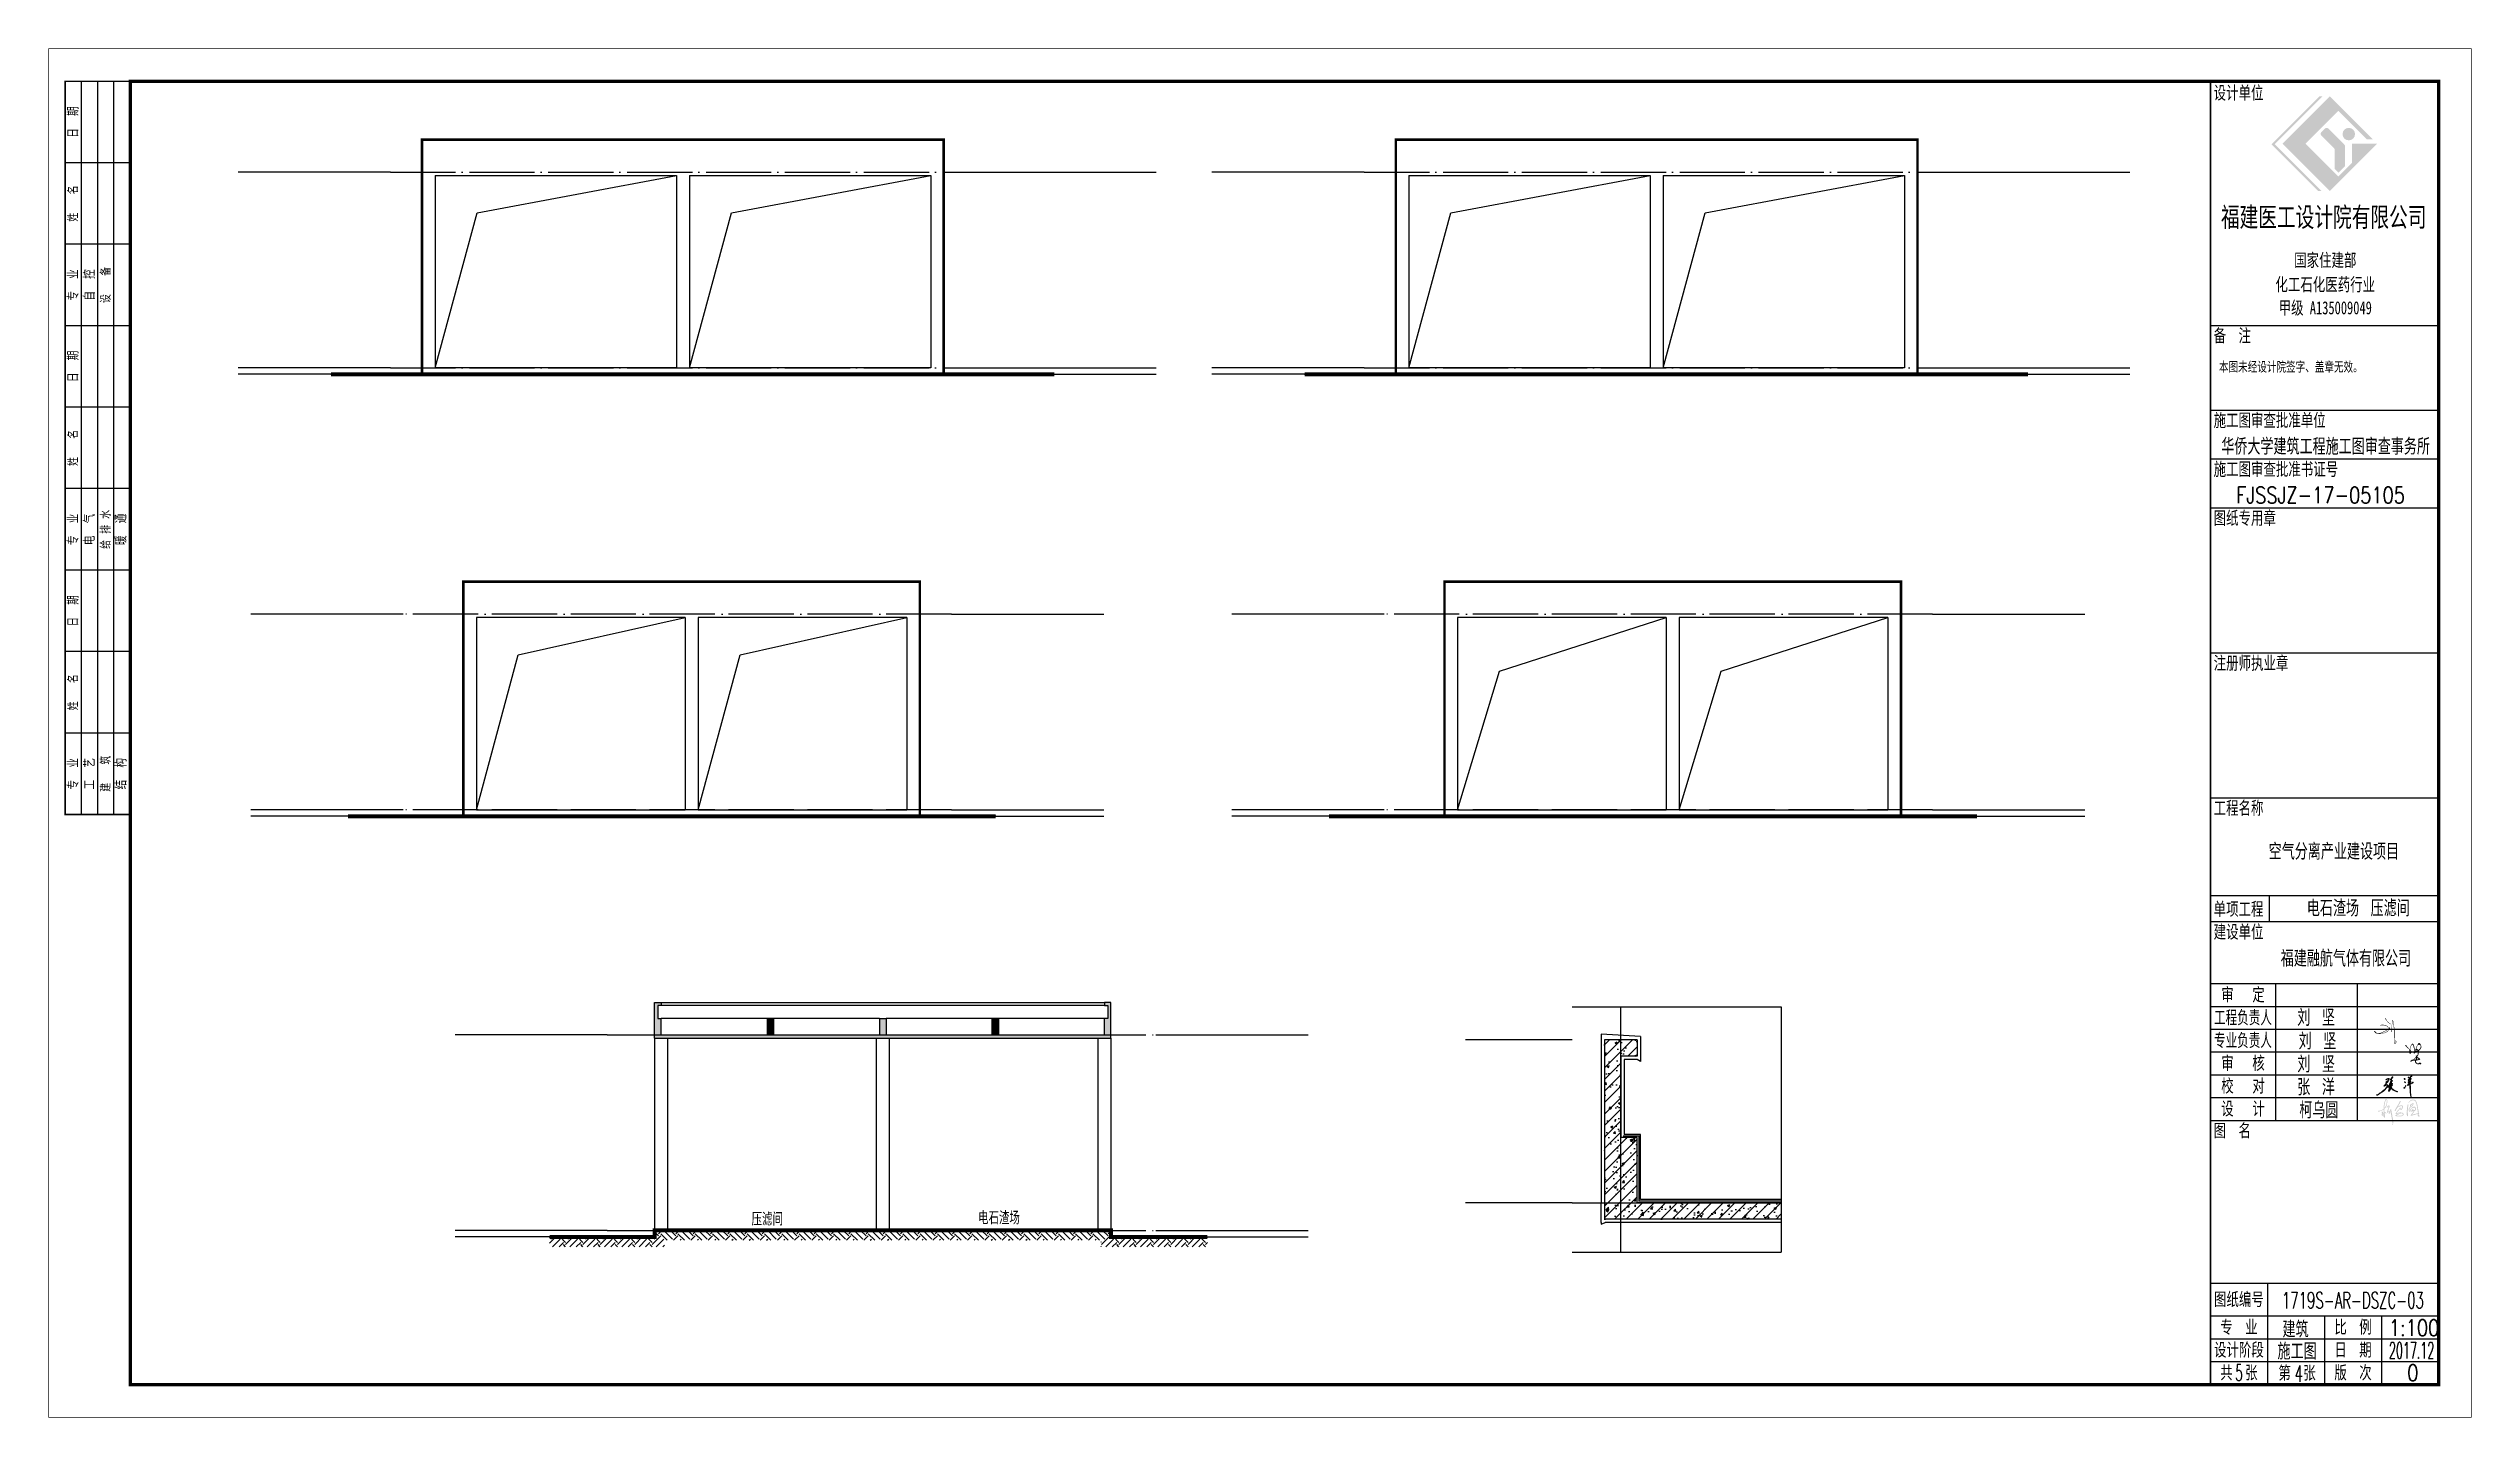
# Model space of a CAD drawing. Extents: x -107750 to 191080, y -97611 to -29805.
# Drawn here: x 116760 to 191080, y -95129 to -53109 of the extents above; entities that cross this region are included whole.
import ezdxf

# ---------------------------------------------------------------- set-up
doc = ezdxf.new("R2010")
doc.units = 0
doc.header["$LTSCALE"] = 1000
doc.header["$MEASUREMENT"] = 0
doc.linetypes.add('DOTE', pattern=[2.42, 2, -0.2, 0.02, -0.2])
for name, color, linetype in [('3T_BAR', 7, 'Continuous'), ('DIM_ELEV', 3, 'Continuous'), ('DOTE', 1, 'DOTE'), ('FRAME', 3, 'Continuous'), ('PUB_TEXT', 7, 'Continuous'), ('WALL2', 21, 'Continuous'), ('填充', 8, 'Continuous'), ('墙体2', 21, 'Continuous'), ('文字', 4, 'Continuous'), ('立面', 40, 'Continuous')]:
    doc.layers.add(name, color=color, linetype=linetype)
doc.styles.add('_HZTXT', font='TXT', dxfattribs={"width": 0.8, "bigfont": 'HZTXT'})
doc.styles.add('dxfs', font='txt.shx', dxfattribs={"width": 0.7, "bigfont": 'dxfs.shx'})
doc.styles.add('FRAME', font='simhei.ttf', dxfattribs={"width": 0.7})
doc.styles.add('黑体', font='simhei.ttf', dxfattribs={"width": 0.7})

msp = doc.modelspace()

# ---------------------------------------------------------------- texts
at = {"layer": 'PUB_TEXT', "style": '_HZTXT'}
for s, height, width, p in [('华侨大学建筑工程施工图审查事务所', 500, 0.8, (183405, -65578)), ('FJSSJZ-17-05105', 500, 0.8, (183861, -67068)), ('压滤间 ', 400, 0.8, (138327, -89238)), ('电石渣场 ', 400, 0.8, (145274, -89200)), ('1719S-AR-DSZC-03', 500, 0.6, (185261, -91777)), ('4', 500, 0.6, (185650, -94028))]:
    msp.add_text(s, height=height, dxfattribs=dict(at, width=width)).set_placement(p)

# ---------------------------------------------------------------- blocks, each defined once
blk = doc.blocks.new('A$C00E32763')
at = {"layer": '填充'}
h = blk.add_hatch(dxfattribs=at)
h.set_pattern_fill('钢筋混凝土', color=256, scale=20, style=0)
h.set_pattern_definition([(45, (-133768.7, 299690.777), (-35.355339, 35.355339), []), (50, (-133768.7, 299690.78), (143.452037, -12.550427), [15, -165]), (355, (-133768.7, 299690.78), (-27.75027, 150.43843), [12, -132]), (100.4514, (-133756.75, 299689.73), (115.701876, 137.88791), [12.74804, -140.22842]), (46.1842, (-133768.7, 299730.78), (213.44821, -33.1038), [22.5, -247.5]), (96.6356, (-133750.91, 299728.02), (186.93254, 194.82357), [19.12206, -210.3426]), (351.1842, (-133768.7, 299730.78), (186.93239, 194.82372), [18, -198]), (21, (-133748.7, 299720.78), (119.38141, -80.52378), [15, -165]), (326, (-133748.7, 299720.78), (48.663066, 145.03001), [12, -132]), (71.4514, (-133738.75, 299714.07), (168.044526, 64.5061), [12.74804, -140.22842]), (37.5, (-133768.7, 299690.777), (2.431971, 66.578771), [0, -130.4, 0, -134, 0, -132.5]), (7.5, (-133768.7, 299690.78), (52.613907, 78.882342), [0, -76.4, 0, -127.4, 0, -50.5]), (327.5, (-133813.3, 299690.777), (106.764487, -4.510974), [0, -50, 0, -156, 0, -207]), (317.5, (-133833.3, 299690.78), (116.637234, 20.020996), [0, -65, 0, -103.6, 0, -147])])
h.paths.add_polyline_path([(1053, 1058), (953, 1058), (953, 1558), (1053, 1558), (1053, 1658), (853, 1658), (853, 558), (1937, 558), (1937, 658), (1053, 658)])
for p, q in [((654, 1862), (1937, 1862)), ((1937, 1862), (1937, 355)), ((1073, 1678), (833, 1693)), ((833, 1693), (833, 658)), ((1073, 1678), (1073, 1538)), ((1053, 1538), (973, 1538)), ((973, 1538), (973, 1078)), ((1073, 1526), (1053, 1538)), ((1073, 1538), (1073, 1526)), ((1073, 1078), (973, 1078)), ((1073, 678), (1073, 1078)), ((833, 538), (833, 658)), ((1937, 678), (1073, 678)), ((833, 538), (833, 526)), ((833, 526), (857, 538)), ((1937, 538), (857, 538)), ((654, 355), (1937, 355))]:
    blk.add_line(p, q)
at = {"const_width": 8}
blk.add_lwpolyline([(1937, 669), (1064, 669), (1064, 1068), (967, 1068)], dxfattribs=at)
at = {"layer": 'DIM_ELEV'}
for p, q in [((654, 1658), (1, 1658)), ((654, 658), (1, 658))]:
    blk.add_line(p, q, dxfattribs=at)
at = {"layer": 'DOTE'}
for p, q in [((953, 355), (953, 1862)), ((654, 658), (1937, 658))]:
    blk.add_line(p, q, dxfattribs=at)
at = {"layer": 'WALL2'}
for p, q in [((1053, 1658), (853, 1658)), ((853, 1658), (853, 558)), ((1053, 1658), (1053, 1558)), ((1053, 1558), (953, 1558)), ((953, 1558), (953, 1058)), ((1053, 1058), (953, 1058)), ((1053, 658), (1053, 1058)), ((853, 658), (853, 658)), ((1937, 658), (1053, 658)), ((1937, 558), (853, 558))]:
    blk.add_line(p, q, dxfattribs=at)
blk = doc.blocks.new('A$C5F9B7CBC')
at = {"layer": 'FRAME'}
h = blk.add_hatch(color=256, dxfattribs=at)
h.paths.add_polyline_path([(69228, 39098), (70237, 40107), (71118, 39226), (71298, 39226), (69975, 40549), (68525, 39098), (69975, 37648), (71425, 39098), (70649, 39098), (70649, 38502), (70237, 38090)], flags=0)
edge = h.paths.add_edge_path(flags=0)
edge.add_arc((70054, 38910), 69.1, 0, 45, ccw=False)
edge.add_line((70123, 38910), (70123, 38327))
edge.add_line((70123, 38327), (70240, 38210))
edge.add_line((70240, 38210), (70438, 38409))
edge.add_line((70438, 38409), (70438, 39020))
edge.add_arc((70369, 39020), 69.1, 360, 405)
edge.add_line((70418, 39069), (69924, 39562))
edge.add_arc((69876, 39513), 69.1, 45, 135)
edge.add_line((69827, 39562), (69712, 39447))
edge.add_arc((69761, 39399), 69.1, 135, 225)
edge.add_line((69712, 39350), (70103, 38959))
edge = h.paths.add_edge_path(flags=0)
edge.add_arc((70555, 39391), 192, 0, 180)
edge.add_arc((70555, 39391), 192, 180, 360)
h.paths.add_polyline_path([(69616, 37648), (69714, 37648), (68282, 39080), (69751, 40549), (69654, 40549), (68185, 39080)], flags=0)
for p, q in [((73310, 33510), (66310, 33510)), ((73310, 30910), (66310, 30910)), ((73310, 29410), (66310, 29410)), ((73310, 27910), (66310, 27910)), ((73310, 23460), (66310, 23460)), ((73310, 19010), (66310, 19010)), ((73310, 16010), (66310, 16010)), ((68110, 16010), (68110, 15210)), ((73310, 15210), (66310, 15210)), ((73310, 13310), (66310, 13310)), ((68310, 13310), (68310, 9110)), ((70810, 13310), (70810, 9110)), ((73310, 12610), (66310, 12610)), ((73310, 11910), (66310, 11910)), ((73310, 11210), (66310, 11210)), ((73310, 10510), (66310, 10510)), ((73310, 9810), (66310, 9810)), ((73310, 9110), (66310, 9110)), ((73310, 4110), (66310, 4110)), ((68060, 4110), (68060, 1010)), ((73310, 3110), (66310, 3110)), ((69810, 3110), (69810, 1010)), ((71560, 3110), (71560, 1010)), ((73310, 2410), (66310, 2410)), ((73310, 1710), (66310, 1710))]:
    blk.add_line(p, q, dxfattribs=at)
for points, const_width in [([(10, 42010), (10, 10), (74310, 10), (74310, 42010)], 20), ([(2510, 41010), (2510, 1010), (73310, 1010), (73310, 41010)], 100)]:
    blk.add_lwpolyline(points, close=True, dxfattribs=dict(at, const_width=const_width))
at = {"layer": 'FRAME', "const_width": 50}
for points in [[(2510, 41010), (510, 41010), (510, 18510), (2510, 18510)], [(66310, 41010), (66310, 1010)]]:
    blk.add_lwpolyline(points, dxfattribs=at)
at = {"layer": 'FRAME'}
for points in [[(1010, 18510), (1010, 41010)], [(1510, 18510), (1510, 41010)], [(2010, 18510), (2010, 41010)], [(2510, 38510), (510, 38510)], [(2510, 36010), (510, 36010)], [(2510, 33510), (510, 33510)], [(2510, 31010), (510, 31010)], [(2510, 28510), (510, 28510)], [(2510, 26010), (510, 26010)], [(2510, 23510), (510, 23510)], [(2510, 21010), (510, 21010)]]:
    blk.add_lwpolyline(points, dxfattribs=at)
for s, insert, char_height, width, attachment_point, style in [('设计单位', (66410, 40860), 400, 2368.14, 1, 'FRAME'), ('福建医工设计院有限公司', (69785, 36811), 600, 9859.32, 5, 'FRAME'), ('国家住建部', (69834, 35501), 400, 2944.75, 5, 'FRAME'), ('化工石化医药行业', (69834, 34752), 400, 4781.36, 5, 'FRAME'), ('甲级 A135009049', (69834, 34038), 400, 4439.66, 5, 'FRAME'), ('备  注', (66410, 33410), 400, 1758.31, 1, 'FRAME'), ('本图未经设计院签字、盖章无效。', (66573, 32067), 300, 6524.24, 7, '黑体'), ('施工图审查批准单位', (66410, 30810), 400, 5412.54, 1, 'FRAME'), ('施工图审查批准书证号', (66410, 29310), 400, 6008.14, 1, 'FRAME'), ('图纸专用章', (66410, 27810), 400, 2928.14, 1, 'FRAME'), ('注册师执业章', (66410, 23360), 400, 3554.58, 1, 'FRAME'), ('工程名称', (66410, 18910), 400, 2368.14, 1, 'FRAME'), ('单项工程', (66410, 15810), 400, 2349.15, 1, 'FRAME'), ('建设单位', (66410, 15110), 400, 2375.25, 1, 'FRAME'), ('审   定', (67310, 12960), 400, 2038.31, 5, 'FRAME'), ('{\\W0.65;工程负责人}', (67310, 12260), 400, 2758.64, 5, 'FRAME'), ('{\\W0.65;专业负责人}', (67310, 11560), 400, 2763.05, 5, 'FRAME'), ('校   对', (67310, 10160), 400, 2066.78, 5, 'FRAME'), ('审   核', (67310, 10860), 400, 2052.54, 5, 'FRAME'), ('设   计', (67310, 9460), 400, 2059.66, 5, 'FRAME'), ('图  名', (66410, 9010), 400, 1670.51, 1, 'FRAME'), ('图纸编号', (67185, 3610), 400, 2325.42, 5, 'FRAME'), ('专  业', (67185, 2760), 400, 1753.56, 5, 'FRAME'), ('比  例', (70685, 2760), 400, 1677.63, 5, 'FRAME'), ('设计阶段', (67185, 2060), 400, 2361.02, 5, 'FRAME'), ('日  期', (70685, 2060), 400, 1618.31, 5, 'FRAME'), ('共  张', (67185, 1360), 400, 1741.69, 5, 'FRAME'), ('第  张', (68969, 1353), 400, 1746.44, 5, 'FRAME'), ('版  次', (70685, 1360), 400, 1753.56, 5, 'FRAME')]:
    blk.add_mtext(s, dxfattribs=dict(at, insert=insert, char_height=char_height, width=width, attachment_point=attachment_point, style=style))
at = {"layer": 'FRAME', "char_height": 300, "attachment_point": 5, "rotation": 90, "style": 'dxfs'}
for s, insert, width in [('{\\fￋￎￌﾣﾤ|b0|i0|c134|p2;日\\Ftxt.shx,dxfs.shx|c134;  \\fￋￎￌﾣﾤ|b0|i0|c134|p2;期\\P}', (760, 39760), 1132.5), ('姓   名', (760, 37260), 1185), ('{\\fￋￎￌﾣﾤ|b0|i0|c134|p2;专\\Ftxt.shx,dxfs.shx|c134;  \\fￋￎￌﾣﾤ|b0|i0|c134|p2;业\\P}', (760, 34760), 1203.38), ('{\\fￋￎￌﾣﾤ|b0|i0|c134|p2;自\\Ftxt.shx,dxfs.shx|c134;  \\fￋￎￌﾣﾤ|b0|i0|c134|p2;控\\P}', (1260, 34760), 1148.25), ('设   备', (1760, 34760), 1227), ('{\\fￋￎￌﾣﾤ|b0|i0|c134|p2;日\\Ftxt.shx,dxfs.shx|c134;  \\fￋￎￌﾣﾤ|b0|i0|c134|p2;期\\P}', (760, 32260), 1132.5), ('姓   名', (760, 29760), 1185), ('{\\fￋￎￌﾣﾤ|b0|i0|c134|p2;专\\Ftxt.shx,dxfs.shx|c134;  \\fￋￎￌﾣﾤ|b0|i0|c134|p2;业\\P}', (760, 27260), 1203.38), ('{\\fￋￎￌﾣﾤ|b0|i0|c134|p2;电\\Ftxt.shx,dxfs.shx|c134;  \\fￋￎￌﾣﾤ|b0|i0|c134|p2;气\\P}', (1260, 27260), 1182.38), ('给 排 水', (1760, 27260), 1352.62), ('{\\fￋￎￌﾣﾤ|b0|i0|c134|p2;暖\\Ftxt.shx,dxfs.shx|c134;  \\fￋￎￌﾣﾤ|b0|i0|c134|p2;通\\P}', (2230, 27260), 1200.75), ('{\\fￋￎￌﾣﾤ|b0|i0|c134|p2;日\\Ftxt.shx,dxfs.shx|c134;  \\fￋￎￌﾣﾤ|b0|i0|c134|p2;期\\P}', (760, 24760), 1132.5), ('姓   名', (760, 22260), 1185), ('{\\fￋￎￌﾣﾤ|b0|i0|c134|p2;专\\Ftxt.shx,dxfs.shx|c134;  \\fￋￎￌﾣﾤ|b0|i0|c134|p2;业\\P}', (760, 19760), 1203.38), ('{\\fￋￎￌﾣﾤ|b0|i0|c134|p2;工\\Ftxt.shx,dxfs.shx|c134;  \\fￋￎￌﾣﾤ|b0|i0|c134|p2;艺\\P}', (1260, 19760), 1177.12), ('建   筑', (1760, 19760), 1206), ('{\\fￋￎￌﾣﾤ|b0|i0|c134|p2;结\\Ftxt.shx,dxfs.shx|c134;  \\fￋￎￌﾣﾤ|b0|i0|c134|p2;构\\P}', (2230, 19760), 1192.88)]:
    blk.add_mtext(s, dxfattribs=dict(at, insert=insert, width=width))
at = {"layer": 'PUB_TEXT', "style": '_HZTXT'}
for s, width, p in [('空气分离产业建设项目', 0.8, (68098, 17121)), ('电石渣场 压滤间', 0.8, (69269, 15380)), ('福建融航气体有限公司', 0.8, (68468, 13838)), ('刘 坚', 0.8, (68974, 12020)), ('刘 坚', 0.8, (69015, 11298)), ('刘 坚', 0.8, (68974, 10593)), ('张 洋', 0.8, (68974, 9888)), (' 柯乌圆', 0.8, (68681, 9182)), ('建筑', 0.8, (68522, 2456)), ('1:100', 0.8, (71787, 2507)), ('施工图', 0.8, (68368, 1780)), ('2017.12', 0.5, (71787, 1811)), ('5', 0.5, (67081, 1126)), ('0', 0.8, (72349, 1126))]:
    blk.add_text(s, height=500, dxfattribs=dict(at, width=width)).set_placement(p)
blk = doc.blocks.new('张洋')
at = {"lineweight": 9}
h = blk.add_hatch(color=4, dxfattribs=at)
h.paths.add_polyline_path([(1319, 100), (1323, 105), (1371, 81), (1419, 47), (1410, 23), (1391, 9), (1333, -73), (1232, -183), (1232, -193), (1203, -212), (1199, -197), (1208, -164), (1247, -101), (1256, -53), (1290, -1), (1299, 47), (1314, 62), (1319, 100)], flags=16)
h.paths.add_polyline_path([(2773, 134), (2763, 139), (2759, 129), (2768, 124), (2773, 134)], flags=17)
h.paths.add_polyline_path([(2941, 302), (2936, 307), (2917, 297), (2912, 273), (2821, 153), (2787, 95), (2778, 91), (2773, 110), (2759, 115), (2749, 95), (2739, 95), (2725, 76), (2754, 43), (2797, 43), (2821, 67), (2922, 239), (2922, 254), (2941, 283), (2941, 302)])
h.paths.add_polyline_path([(1328, 479), (1333, 479), (1333, 465), (1319, 451), (1328, 479)], flags=16)
h.paths.add_polyline_path([(1405, 542), (1410, 542), (1371, 499), (1405, 542)], flags=16)
h.paths.add_polyline_path([(3325, 566), (3330, 571), (3339, 475), (3200, 403), (3205, 422), (3243, 460), (3325, 566)], flags=16)
h.paths.add_polyline_path([(2826, 681), (2816, 686), (2816, 652), (2864, 623), (2869, 585), (2883, 580), (2903, 619), (2898, 643), (2879, 662), (2850, 667), (2826, 681)])
edge = h.paths.add_edge_path(flags=16)
edge.add_line((3387, 700), (3383, 700))
h.paths.add_polyline_path([(2787, 1036), (2783, 1041), (2759, 1031), (2759, 1012), (2797, 983), (2821, 931), (2821, 902), (2835, 897), (2850, 921), (2855, 964), (2840, 1003), (2811, 1031), (2787, 1036)])
h.paths.add_polyline_path([(3215, 1185), (3210, 1190), (3191, 1190), (3176, 1175), (3186, 1142), (3234, 1094), (3263, 1094), (3272, 1113), (3243, 1142), (3239, 1166), (3215, 1185)], flags=17)
h.paths.add_polyline_path([(1602, 1199), (1597, 1204), (1578, 1204), (1554, 1166), (1463, 1070), (1362, 940), (1362, 931), (1381, 916), (1386, 945), (1429, 969), (1429, 911), (1362, 681), (1275, 470), (1266, 407), (1285, 388), (1256, 355), (1271, 326), (1251, 316), (1194, 249), (1103, 167), (1103, 158), (1117, 143), (1155, 153), (1304, 307), (1323, 316), (1333, 297), (1323, 215), (1309, 196), (1280, 81), (1251, 33), (1242, -10), (1194, -116), (1155, -178), (1155, -226), (1165, -241), (1184, -250), (1223, -250), (1242, -241), (1290, -188), (1314, -154), (1319, -135), (1347, -116), (1347, -101), (1367, -68), (1381, -63), (1395, -34), (1448, 23), (1501, -20), (1525, -53), (1539, -58), (1573, -97), (1659, -159), (1847, -260), (2005, -313), (2072, -317), (2082, -308), (2067, -293), (1971, -265), (1909, -231), (1875, -226), (1779, -178), (1635, -87), (1477, 57), (1472, 71), (1501, 110), (1501, 124), (1487, 129), (1467, 95), (1448, 81), (1405, 110), (1352, 129), (1453, 215), (1487, 239), (1530, 297), (1554, 307), (1578, 340), (1578, 355), (1563, 369), (1549, 369), (1511, 316), (1352, 167), (1347, 191), (1371, 230), (1376, 316), (1367, 355), (1434, 393), (1458, 417), (1520, 436), (1583, 489), (1592, 513), (1583, 523), (1554, 527), (1520, 499), (1429, 451), (1400, 417), (1376, 417), (1357, 403), (1338, 407), (1352, 417), (1371, 455), (1448, 537), (1487, 595), (1472, 623), (1453, 628), (1448, 638), (1482, 691), (1511, 715), (1520, 743), (1544, 763), (1568, 825), (1563, 835), (1530, 844), (1491, 825), (1458, 796), (1448, 772), (1448, 743), (1463, 729), (1491, 758), (1491, 777), (1501, 787), (1515, 782), (1458, 710), (1371, 566), (1357, 561), (1371, 590), (1376, 628), (1391, 643), (1424, 734), (1434, 787), (1472, 902), (1477, 1022), (1511, 1051), (1511, 1060), (1544, 1084), (1611, 1175), (1611, 1195), (1602, 1199)])
h.paths.add_polyline_path([(3541, 1305), (3536, 1310), (3522, 1310), (3512, 1286), (3469, 1267), (3450, 1238), (3383, 1171), (3335, 1094), (3311, 1070), (3287, 1017), (3200, 902), (3186, 863), (3205, 844), (3243, 844), (3311, 883), (3354, 921), (3397, 940), (3368, 887), (3335, 883), (3325, 863), (3335, 825), (3330, 729), (3301, 705), (3234, 671), (3287, 748), (3282, 758), (3272, 758), (3267, 743), (3258, 743), (3219, 710), (3176, 657), (3181, 643), (3200, 628), (3243, 628), (3272, 638), (3311, 667), (3330, 667), (3330, 619), (3258, 523), (3104, 359), (3104, 350), (3119, 335), (3181, 340), (3205, 359), (3330, 422), (3344, 422), (3359, 307), (3354, 268), (3363, 215), (3373, -250), (3383, -308), (3407, -673), (3440, -788), (3455, -807), (3469, -807), (3479, -788), (3455, -716), (3450, -634), (3440, -610), (3431, -389), (3421, -380), (3421, -125), (3411, -111), (3411, -39), (3421, -25), (3411, 38), (3416, 105), (3407, 163), (3411, 220), (3392, 441), (3397, 460), (3445, 479), (3483, 503), (3493, 518), (3531, 523), (3575, 556), (3618, 571), (3699, 623), (3680, 647), (3661, 647), (3551, 590), (3512, 561), (3488, 561), (3421, 518), (3387, 508), (3383, 643), (3445, 719), (3445, 739), (3421, 758), (3378, 758), (3383, 825), (3397, 844), (3397, 859), (3378, 878), (3450, 959), (3479, 974), (3493, 998), (3479, 1027), (3459, 1027), (3435, 1012), (3397, 1003), (3378, 979), (3344, 964), (3234, 883), (3277, 940), (3282, 959), (3354, 1065), (3368, 1075), (3383, 1108), (3416, 1137), (3426, 1161), (3546, 1262), (3541, 1305)])
edge = h.paths.add_edge_path()
edge.add_line((906, 911), (925, 945))
edge.add_line((925, 945), (978, 979))
edge.add_line((978, 979), (1088, 1031))
edge.add_line((1088, 1031), (1112, 1031))
edge.add_line((1112, 1031), (1151, 1046))
edge.add_line((1151, 1046), (1155, 1041))
edge.add_line((906, 911), (915, 902))
edge.add_line((1155, 1041), (1203, 1041))
edge.add_line((1203, 1041), (1242, 1012))
edge.add_line((1242, 1012), (1237, 955))
edge.add_line((1237, 955), (1189, 873))
edge.add_line((1189, 873), (1103, 791))
edge.add_line((1103, 791), (1098, 772))
edge.add_line((1098, 772), (1117, 758))
edge.add_line((1117, 758), (1117, 724))
edge.add_line((1117, 724), (1103, 695))
edge.add_line((1103, 695), (997, 580))
edge.add_line((997, 580), (906, 460))
edge.add_line((906, 460), (752, 287))
edge.add_line((752, 287), (819, 326))
edge.add_line((819, 326), (882, 345))
edge.add_line((882, 345), (939, 374))
edge.add_line((939, 374), (987, 383))
edge.add_line((987, 383), (1059, 379))
edge.add_line((1059, 379), (1107, 355))
edge.add_line((1107, 355), (1131, 321))
edge.add_line((1131, 321), (1122, 283))
edge.add_line((1122, 283), (1088, 220))
edge.add_line((1088, 220), (1035, 167))
edge.add_line((1035, 167), (1002, 115))
edge.add_line((1002, 115), (954, 62))
edge.add_line((954, 62), (887, -1))
edge.add_line((887, -1), (829, -73))
edge.add_line((829, -73), (647, -241))
edge.add_line((647, -241), (498, -356))
edge.add_line((498, -356), (330, -461))
edge.add_line((330, -461), (272, -509))
edge.add_line((272, -509), (224, -533))
edge.add_line((224, -533), (143, -591))
edge.add_line((143, -591), (119, -596))
edge.add_line((119, -596), (90, -620))
edge.add_line((90, -620), (27, -653))
edge.add_line((27, -653), (-25, -673))
edge.add_line((-25, -673), (-35, -663))
edge.add_line((-35, -663), (-30, -677))
edge.add_line((-30, -677), (-40, -682))
edge.add_line((-40, -682), (-49, -663))
edge.add_line((-49, -663), (-35, -644))
edge.add_line((-35, -644), (138, -553))
edge.add_line((138, -553), (243, -481))
edge.add_line((243, -481), (272, -471))
edge.add_line((272, -471), (287, -452))
edge.add_line((287, -452), (311, -442))
edge.add_line((311, -442), (373, -394))
edge.add_line((373, -394), (407, -380))
edge.add_line((407, -380), (479, -322))
edge.add_line((479, -322), (488, -322))
edge.add_line((488, -322), (527, -284))
edge.add_line((527, -284), (565, -265))
edge.add_line((565, -265), (685, -154))
edge.add_line((685, -154), (699, -149))
edge.add_line((699, -149), (810, -44))
edge.add_line((810, -44), (863, 28))
edge.add_line((863, 28), (959, 119))
edge.add_line((959, 119), (973, 148))
edge.add_line((973, 148), (1002, 172))
edge.add_line((1002, 172), (1021, 211))
edge.add_line((1021, 211), (1050, 239))
edge.add_line((1050, 239), (1074, 278))
edge.add_line((1074, 278), (1083, 321))
edge.add_line((1083, 321), (1064, 335))
edge.add_line((1064, 335), (983, 345))
edge.add_line((983, 345), (810, 278))
edge.add_line((810, 278), (757, 239))
edge.add_line((757, 239), (695, 244))
edge.add_line((695, 244), (680, 263))
edge.add_line((680, 263), (810, 398))
edge.add_line((810, 398), (839, 441))
edge.add_line((839, 441), (915, 523))
edge.add_line((915, 523), (935, 556))
edge.add_line((935, 556), (1026, 657))
edge.add_line((1026, 657), (1069, 719))
edge.add_line((1069, 719), (1035, 719))
edge.add_line((1035, 719), (1021, 705))
edge.add_line((1021, 705), (1021, 695))
edge.add_line((1021, 695), (954, 638))
edge.add_line((954, 638), (925, 633))
edge.add_line((925, 633), (911, 647))
edge.add_line((911, 647), (911, 657))
edge.add_line((911, 657), (987, 719))
edge.add_line((987, 719), (997, 719))
edge.add_line((997, 719), (1002, 734))
edge.add_line((1002, 734), (1055, 777))
edge.add_line((1055, 777), (1093, 830))
edge.add_line((1093, 830), (1165, 907))
edge.add_line((1165, 907), (1194, 964))
edge.add_line((1194, 964), (1194, 993))
edge.add_line((1194, 993), (1184, 1003))
edge.add_line((1184, 1003), (1127, 998))
edge.add_line((1127, 998), (1050, 969))
edge.add_line((1050, 969), (1035, 955))
edge.add_line((1035, 955), (1021, 955))
edge.add_line((1021, 955), (939, 902))
edge.add_line((939, 902), (915, 902))
edge.add_line((915, 902), (915, 902))
at = {"color": 4, "lineweight": 9}
blk.add_line((906, 911, 31107534), (915, 902, 31107534), dxfattribs=at)
at = {"color": 4, "lineweight": 9, "elevation": 31107534}
for points in [[(915, 902), (915, 902), (939, 902), (1021, 955), (1035, 955), (1050, 969), (1127, 998), (1184, 1003), (1194, 993), (1194, 964), (1165, 907), (1093, 830), (1055, 777), (1002, 734), (997, 719), (987, 719), (911, 657), (911, 647), (925, 633), (954, 638), (1021, 695), (1021, 705), (1035, 719), (1069, 719), (1026, 657), (935, 556), (915, 523), (839, 441), (810, 398), (680, 263), (695, 244), (757, 239), (810, 278), (983, 345), (1064, 335), (1083, 321), (1074, 278), (1050, 239), (1021, 211), (1002, 172), (973, 148), (959, 119), (863, 28), (810, -44), (699, -149), (685, -154), (565, -265), (527, -284), (488, -322), (479, -322), (407, -380), (373, -394), (311, -442), (287, -452), (272, -471), (243, -481), (138, -553), (-35, -644), (-49, -663), (-40, -682), (-30, -677), (-35, -663), (-25, -673), (27, -653), (90, -620), (119, -596), (143, -591), (224, -533), (272, -509), (330, -461), (498, -356), (647, -241), (829, -73), (887, -1), (954, 62), (1002, 115), (1035, 167), (1088, 220), (1122, 283), (1131, 321), (1107, 355), (1059, 379), (987, 383), (939, 374), (882, 345), (819, 326), (752, 287), (906, 460), (997, 580), (1103, 695), (1117, 724), (1117, 758), (1098, 772), (1103, 791), (1189, 873), (1237, 955), (1242, 1012), (1203, 1041), (1155, 1041)], [(1155, 1041), (1151, 1046), (1112, 1031), (1088, 1031), (978, 979), (925, 945), (906, 911)], [(1602, 1199), (1597, 1204), (1578, 1204), (1554, 1166), (1463, 1070), (1362, 940), (1362, 931), (1381, 916), (1386, 945), (1429, 969), (1429, 911), (1362, 681), (1275, 470), (1266, 407), (1285, 388), (1256, 355), (1271, 326), (1251, 316), (1194, 249), (1103, 167), (1103, 158), (1117, 143), (1155, 153), (1304, 307), (1323, 316), (1333, 297), (1323, 215), (1309, 196), (1280, 81), (1251, 33), (1242, -10), (1194, -116), (1155, -178), (1155, -226), (1165, -241), (1184, -250), (1223, -250), (1242, -241), (1290, -188), (1314, -154), (1319, -135), (1347, -116), (1347, -101), (1367, -68), (1381, -63), (1395, -34), (1448, 23), (1501, -20), (1525, -53), (1539, -58), (1573, -97), (1659, -159), (1847, -260), (2005, -313), (2072, -317), (2082, -308), (2067, -293), (1971, -265), (1909, -231), (1875, -226), (1779, -178), (1635, -87), (1477, 57), (1472, 71), (1501, 110), (1501, 124), (1487, 129), (1467, 95), (1448, 81), (1405, 110), (1352, 129), (1453, 215), (1487, 239), (1530, 297), (1554, 307), (1578, 340), (1578, 355), (1563, 369), (1549, 369), (1511, 316), (1352, 167), (1347, 191), (1371, 230), (1376, 316), (1367, 355), (1434, 393), (1458, 417), (1520, 436), (1583, 489), (1592, 513), (1583, 523), (1554, 527), (1520, 499), (1429, 451), (1400, 417), (1376, 417), (1357, 403), (1338, 407), (1352, 417), (1371, 455), (1448, 537), (1487, 595), (1472, 623), (1453, 628), (1448, 638), (1482, 691), (1511, 715), (1520, 743), (1544, 763), (1568, 825), (1563, 835), (1530, 844), (1491, 825), (1458, 796), (1448, 772), (1448, 743), (1463, 729), (1491, 758), (1491, 777), (1501, 787), (1515, 782), (1458, 710), (1371, 566), (1357, 561), (1371, 590), (1376, 628), (1391, 643), (1424, 734), (1434, 787), (1472, 902), (1477, 1022), (1511, 1051), (1511, 1060), (1544, 1084), (1611, 1175), (1611, 1195), (1602, 1199)], [(1319, 100), (1323, 105), (1371, 81), (1419, 47), (1410, 23), (1391, 9), (1333, -73), (1232, -183), (1232, -193), (1203, -212), (1199, -197), (1208, -164), (1247, -101), (1256, -53), (1290, -1), (1299, 47), (1314, 62), (1319, 100)], [(1328, 479), (1333, 479), (1333, 465), (1319, 451), (1328, 479)], [(1405, 542), (1410, 542), (1371, 499), (1405, 542)], [(2941, 302), (2936, 307), (2917, 297), (2912, 273), (2821, 153), (2787, 95), (2778, 91), (2773, 110), (2759, 115), (2749, 95), (2739, 95), (2725, 76), (2754, 43), (2797, 43), (2821, 67), (2922, 239), (2922, 254), (2941, 283), (2941, 302)], [(2787, 1036), (2783, 1041), (2759, 1031), (2759, 1012), (2797, 983), (2821, 931), (2821, 902), (2835, 897), (2850, 921), (2855, 964), (2840, 1003), (2811, 1031), (2787, 1036)], [(2773, 134), (2763, 139), (2759, 129), (2768, 124), (2773, 134)], [(2826, 681), (2816, 686), (2816, 652), (2864, 623), (2869, 585), (2883, 580), (2903, 619), (2898, 643), (2879, 662), (2850, 667), (2826, 681)], [(3541, 1305), (3536, 1310), (3522, 1310), (3512, 1286), (3469, 1267), (3450, 1238), (3383, 1171), (3335, 1094), (3311, 1070), (3287, 1017), (3200, 902), (3186, 863), (3205, 844), (3243, 844), (3311, 883), (3354, 921), (3397, 940), (3368, 887), (3335, 883), (3325, 863), (3335, 825), (3330, 729), (3301, 705), (3234, 671), (3287, 748), (3282, 758), (3272, 758), (3267, 743), (3258, 743), (3219, 710), (3176, 657), (3181, 643), (3200, 628), (3243, 628), (3272, 638), (3311, 667), (3330, 667), (3330, 619), (3258, 523), (3104, 359), (3104, 350), (3119, 335), (3181, 340), (3205, 359), (3330, 422), (3344, 422), (3359, 307), (3354, 268), (3363, 215), (3373, -250), (3383, -308), (3407, -673), (3440, -788), (3455, -807), (3469, -807), (3479, -788), (3455, -716), (3450, -634), (3440, -610), (3431, -389), (3421, -380), (3421, -125), (3411, -111), (3411, -39), (3421, -25), (3411, 38), (3416, 105), (3407, 163), (3411, 220), (3392, 441), (3397, 460), (3445, 479), (3483, 503), (3493, 518), (3531, 523), (3575, 556), (3618, 571), (3699, 623), (3680, 647), (3661, 647), (3551, 590), (3512, 561), (3488, 561), (3421, 518), (3387, 508), (3383, 643), (3445, 719), (3445, 739), (3421, 758), (3378, 758), (3383, 825), (3397, 844), (3397, 859), (3378, 878), (3450, 959), (3479, 974), (3493, 998), (3479, 1027), (3459, 1027), (3435, 1012), (3397, 1003), (3378, 979), (3344, 964), (3234, 883), (3277, 940), (3282, 959), (3354, 1065), (3368, 1075), (3383, 1108), (3416, 1137), (3426, 1161), (3546, 1262), (3541, 1305)], [(3215, 1185), (3210, 1190), (3191, 1190), (3176, 1175), (3186, 1142), (3234, 1094), (3263, 1094), (3272, 1113), (3243, 1142), (3239, 1166), (3215, 1185)], [(3325, 566), (3330, 571), (3339, 475), (3200, 403), (3205, 422), (3243, 460), (3325, 566)], [(3383, 700), (3387, 700), (3383, 700)]]:
    blk.add_lwpolyline(points, dxfattribs=at)

# ---------------------------------------------------------------- hatches: boundary and pattern name
at = {"layer": '3T_BAR'}
for points in [[(142250, -83386), (135550, -83386), (135550, -82886), (135450, -82886), (135450, -82486), (135550, -82486), (135550, -82386), (135350, -82386), (135350, -83486), (149350, -83486), (149350, -82386), (149150, -82386), (149150, -82486), (149250, -82486), (149250, -82886), (149150, -82886), (149150, -83386), (142450, -83386), (142450, -82886), (142250, -82886)], [(139000, -82886), (138800, -82886), (138800, -83386), (139000, -83386)], [(145700, -82886), (145900, -82886), (145900, -83386), (145700, -83386)]]:
    msp.add_hatch(color=256, dxfattribs=at).paths.add_polyline_path(points)
at = {"layer": '填充'}
h = msp.add_hatch(dxfattribs=at)
h.set_pattern_fill('土壤', color=256, scale=100, angle=45, style=0)
h.set_pattern_definition([(45, (6070.9, 139.4), (6e-14, 530.3301), [375, -375]), (45, (5971.46, 238.85), (6e-14, 530.3301), [375, -375]), (45, (5872.02, 338.3), (6e-14, 530.3301), [375, -375]), (135, (5872.02, 404.57), (-530.3301, 1e-13), [375, -375]), (135, (5971.46, 504), (-530.3301, 1e-13), [375, -375]), (135, (6070.9, 603.45), (-530.3301, 1e-13), [375, -375])])
h.paths.add_polyline_path([(149350, -89386), (135350, -89386), (135350, -89586), (132128, -89586), (132128, -89886), (135650, -89886), (135650, -89686), (149050, -89686), (149050, -89886), (152308, -89886), (152308, -89586), (150730, -89586), (149350, -89586)])
at = {"layer": '文字', "lineweight": -3}
h = msp.add_hatch(color=256, dxfattribs=at)
h.paths.add_polyline_path([(188434, -82866), (188429, -82866), (188427, -82877), (188426, -82881), (188425, -82883), (188432, -82888), (188440, -82902), (188465, -82933), (188484, -82961), (188513, -82996), (188535, -83018), (188555, -83031), (188584, -83047), (188604, -83061), (188610, -83069), (188614, -83067), (188614, -83058), (188607, -83056), (188599, -83045), (188586, -83037), (188584, -83035), (188568, -83025), (188555, -83020), (188525, -82992), (188508, -82973), (188491, -82954), (188481, -82933), (188460, -82904), (188449, -82886), (188444, -82874)])
h.paths.add_polyline_path([(188282, -83079), (188286, -83089), (188282, -83096), (188284, -83100), (188292, -83095), (188310, -83093), (188324, -83089), (188385, -83091), (188435, -83099), (188481, -83120), (188505, -83142), (188526, -83166), (188534, -83183), (188534, -83188), (188528, -83194), (188514, -83200), (188508, -83202), (188496, -83216), (188470, -83233), (188395, -83277), (188337, -83306), (188304, -83318), (188267, -83330), (188217, -83335), (188200, -83333), (188194, -83335), (188158, -83314), (188134, -83284), (188121, -83275), (188110, -83267), (188101, -83267), (188092, -83269), (188095, -83277), (188104, -83293), (188124, -83313), (188139, -83329), (188164, -83339), (188194, -83351), (188216, -83356), (188257, -83359), (188308, -83357), (188326, -83352), (188350, -83347), (188394, -83335), (188445, -83318), (188482, -83299), (188512, -83275), (188527, -83258), (188543, -83234), (188553, -83219), (188553, -83203), (188549, -83191), (188553, -83185), (188555, -83177), (188559, -83177), (188561, -83186), (188575, -83209), (188591, -83226), (188607, -83240), (188607, -83255), (188607, -83268), (188610, -83276), (188618, -83284), (188629, -83292), (188635, -83288), (188638, -83280), (188632, -83279), (188631, -83265), (188627, -83262), (188625, -83249), (188624, -83241), (188623, -83215), (188630, -83158), (188635, -83097), (188645, -83066), (188655, -83027), (188664, -82998), (188664, -82986), (188670, -82991), (188678, -83010), (188686, -83074), (188693, -83128), (188701, -83191), (188703, -83261), (188704, -83348), (188702, -83376), (188700, -83447), (188699, -83528), (188700, -83578), (188703, -83624), (188707, -83642), (188725, -83661), (188751, -83654), (188764, -83640), (188773, -83609), (188769, -83582), (188766, -83563), (188760, -83545), (188754, -83530), (188750, -83542), (188754, -83559), (188754, -83590), (188752, -83618), (188746, -83639), (188740, -83646), (188728, -83650), (188719, -83637), (188715, -83603), (188716, -83529), (188720, -83315), (188717, -83216), (188708, -83146), (188689, -83018), (188677, -82956), (188667, -82923), (188658, -82923), (188654, -82930), (188657, -82952), (188657, -82976), (188654, -82998), (188642, -83041), (188637, -83062), (188631, -83085), (188626, -83105), (188625, -83126), (188619, -83166), (188616, -83201), (188614, -83211), (188614, -83232), (188596, -83214), (188578, -83190), (188572, -83171), (188571, -83155), (188558, -83144), (188551, -83150), (188549, -83159), (188548, -83172), (188546, -83178), (188543, -83178), (188539, -83175), (188534, -83162), (188524, -83148), (188506, -83123), (188493, -83115), (188479, -83104), (188465, -83096), (188430, -83084), (188409, -83080), (188393, -83078), (188372, -83074), (188350, -83073), (188329, -83071), (188316, -83074), (188310, -83079), (188293, -83079), (188288, -83081)])
h.paths.add_polyline_path([(188537, -83202), (188540, -83213), (188535, -83226), (188516, -83251), (188507, -83260), (188477, -83286), (188452, -83302), (188435, -83310), (188425, -83312), (188416, -83318), (188395, -83324), (188379, -83333), (188362, -83335), (188345, -83340), (188331, -83341), (188321, -83346), (188308, -83346), (188298, -83349), (188285, -83349), (188264, -83348), (188323, -83326), (188370, -83307), (188411, -83282), (188442, -83265), (188464, -83250), (188488, -83237), (188505, -83221), (188517, -83214), (188528, -83211), (188532, -83208)], flags=16)
h = msp.add_hatch(color=256, dxfattribs=at)
h.paths.add_polyline_path([(189078, -83691), (189068, -83693), (189059, -83689), (189053, -83691), (189049, -83699), (189046, -83706), (189054, -83712), (189053, -83724), (189071, -83742), (189117, -83784), (189165, -83825), (189180, -83843), (189173, -83861), (189170, -83891), (189163, -83902), (189165, -83911), (189166, -83927), (189171, -83929), (189174, -83944), (189182, -83956), (189200, -83960), (189217, -83960), (189225, -83947), (189233, -83932), (189232, -83915), (189234, -83890), (189223, -83873), (189210, -83849), (189200, -83835), (189197, -83825), (189211, -83762), (189226, -83727), (189245, -83698), (189256, -83685), (189273, -83683), (189286, -83697), (189295, -83720), (189304, -83758), (189312, -83796), (189319, -83828), (189318, -83856), (189313, -83878), (189309, -83891), (189302, -83897), (189308, -83911), (189306, -83926), (189302, -83933), (189304, -83945), (189310, -83950), (189311, -83961), (189312, -83968), (189317, -83965), (189326, -83957), (189350, -83944), (189355, -83914), (189370, -83895), (189386, -83913), (189410, -83917), (189430, -83908), (189434, -83897), (189442, -83912), (189427, -83959), (189427, -83988), (189415, -84013), (189407, -84021), (189394, -84021), (189387, -84010), (189378, -84016), (189367, -84021), (189371, -84036), (189379, -84064), (189361, -84072), (189338, -84094), (189295, -84139), (189250, -84145), (189224, -84167), (189206, -84182), (189206, -84199), (189212, -84212), (189230, -84205), (189242, -84193), (189255, -84188), (189278, -84176), (189334, -84175), (189351, -84181), (189344, -84193), (189345, -84214), (189347, -84232), (189365, -84243), (189378, -84263), (189401, -84276), (189419, -84285), (189459, -84286), (189486, -84280), (189497, -84281), (189499, -84290), (189519, -84290), (189533, -84278), (189543, -84269), (189535, -84259), (189524, -84243), (189523, -84238), (189511, -84236), (189495, -84240), (189476, -84238), (189470, -84243), (189470, -84250), (189458, -84253), (189439, -84255), (189414, -84254), (189399, -84238), (189386, -84230), (189380, -84214), (189378, -84196), (189378, -84180), (189396, -84169), (189444, -84162), (189465, -84151), (189491, -84151), (189507, -84132), (189505, -84123), (189489, -84114), (189471, -84094), (189448, -84078), (189430, -84068), (189415, -84059), (189413, -84052), (189427, -84040), (189436, -84025), (189444, -84004), (189453, -83995), (189453, -83977), (189462, -83960), (189460, -83930), (189469, -83911), (189466, -83884), (189465, -83870), (189480, -83863), (189491, -83850), (189521, -83813), (189531, -83802), (189540, -83777), (189545, -83762), (189542, -83742), (189538, -83724), (189530, -83696), (189519, -83675), (189501, -83653), (189478, -83630), (189462, -83630), (189447, -83641), (189440, -83660), (189422, -83687), (189400, -83731), (189380, -83773), (189375, -83795), (189366, -83817), (189358, -83829), (189350, -83842), (189358, -83848), (189354, -83858), (189358, -83872), (189355, -83879), (189345, -83879), (189345, -83898), (189340, -83909), (189329, -83907), (189329, -83895), (189337, -83883), (189337, -83844), (189335, -83791), (189329, -83774), (189323, -83742), (189311, -83701), (189305, -83676), (189285, -83658), (189273, -83649), (189260, -83651), (189250, -83665), (189237, -83682), (189214, -83721), (189198, -83762), (189190, -83804), (189189, -83815), (189181, -83816), (189166, -83804), (189141, -83776), (189121, -83764), (189102, -83741), (189085, -83719), (189079, -83708)])
h.paths.add_polyline_path([(189368, -84099), (189351, -84108), (189334, -84125), (189329, -84135), (189329, -84142), (189354, -84145), (189367, -84140), (189371, -84123), (189376, -84105)], flags=16)
h.paths.add_polyline_path([(189416, -84106), (189439, -84109), (189447, -84114), (189448, -84121), (189448, -84134), (189438, -84134), (189425, -84139), (189413, -84137), (189401, -84134), (189411, -84117), (189412, -84108)], flags=16)
h.paths.add_polyline_path([(189444, -83690), (189476, -83688), (189501, -83693), (189516, -83714), (189520, -83747), (189512, -83783), (189492, -83810), (189468, -83834), (189456, -83847), (189447, -83852), (189443, -83843), (189443, -83835), (189429, -83828), (189418, -83820), (189403, -83816), (189394, -83806), (189390, -83793), (189404, -83755), (189424, -83709), (189434, -83697)], flags=16)
h.paths.add_polyline_path([(189400, -83854), (189415, -83862), (189423, -83867), (189419, -83876), (189411, -83880), (189398, -83880), (189386, -83869), (189389, -83859), (189397, -83853)], flags=16)
h.paths.add_polyline_path([(189194, -83868), (189202, -83880), (189208, -83894), (189214, -83909), (189212, -83922), (189208, -83930), (189203, -83932), (189197, -83926), (189192, -83908), (189189, -83897), (189190, -83882), (189190, -83871)], flags=16)
h = msp.add_hatch(color=256, dxfattribs=at)
h.paths.add_polyline_path([(188445, -85614), (188461, -85590), (188472, -85565), (188480, -85533), (188490, -85491), (188496, -85454), (188498, -85421), (188494, -85387), (188486, -85365), (188473, -85353), (188455, -85351), (188440, -85363), (188418, -85420), (188396, -85500), (188386, -85585), (188383, -85657), (188346, -85679), (188311, -85698), (188282, -85710), (188253, -85711), (188232, -85709), (188215, -85726), (188214, -85732), (188224, -85736), (188234, -85743), (188243, -85741), (188257, -85739), (188253, -85731), (188262, -85727), (188290, -85722), (188303, -85713), (188328, -85710), (188344, -85701), (188358, -85694), (188385, -85678), (188389, -85682), (188388, -85688), (188384, -85714), (188385, -85737), (188389, -85753), (188387, -85771), (188382, -85784), (188376, -85792), (188368, -85789), (188367, -85778), (188360, -85762), (188359, -85750), (188352, -85743), (188329, -85738), (188324, -85764), (188330, -85779), (188332, -85790), (188325, -85813), (188325, -85841), (188329, -85855), (188337, -85862), (188351, -85866), (188364, -85862), (188373, -85854), (188375, -85874), (188384, -85889), (188398, -85913), (188397, -85925), (188416, -85928), (188427, -85906), (188427, -85896), (188422, -85890), (188424, -85879), (188420, -85874), (188422, -85859), (188419, -85853), (188422, -85831), (188417, -85827), (188417, -85821), (188415, -85816), (188417, -85801), (188414, -85795), (188416, -85782), (188412, -85779), (188414, -85766), (188418, -85768), (188425, -85772), (188433, -85773), (188437, -85780), (188446, -85793), (188448, -85802), (188458, -85805), (188465, -85802), (188467, -85787), (188464, -85779), (188451, -85765), (188435, -85751), (188415, -85746), (188411, -85739), (188403, -85735), (188407, -85722), (188409, -85646), (188424, -85637)])
h.paths.add_polyline_path([(188408, -85605), (188410, -85587), (188410, -85559), (188414, -85536), (188417, -85513), (188422, -85487), (188427, -85459), (188432, -85435), (188436, -85417), (188445, -85400), (188454, -85385), (188466, -85370), (188476, -85376), (188476, -85386), (188482, -85401), (188483, -85418), (188479, -85447), (188477, -85473), (188471, -85503), (188464, -85533), (188450, -85565), (188433, -85590), (188419, -85606), (188416, -85619), (188408, -85621)], flags=16)
h.paths.add_polyline_path([(188352, -85785), (188349, -85804), (188353, -85829), (188352, -85839), (188358, -85840), (188364, -85821), (188360, -85812), (188358, -85793)], flags=16)
h.paths.add_polyline_path([(188389, -85810), (188392, -85821), (188394, -85830), (188399, -85855), (188397, -85867), (188391, -85855), (188384, -85852), (188382, -85842), (188382, -85821)], flags=16)
h.paths.add_polyline_path([(188565, -85555), (188537, -85549), (188513, -85565), (188496, -85583), (188479, -85601), (188483, -85612), (188492, -85618), (188513, -85594), (188535, -85573), (188545, -85573), (188536, -85601), (188525, -85640), (188508, -85678), (188499, -85714), (188494, -85732), (188490, -85752), (188493, -85767), (188501, -85777), (188509, -85778), (188517, -85773), (188521, -85764), (188538, -85753), (188554, -85755), (188550, -85773), (188543, -85785), (188543, -85800), (188551, -85810), (188562, -85811), (188570, -85792), (188576, -85769), (188585, -85758), (188595, -85706), (188597, -85728), (188603, -85776), (188609, -85819), (188619, -85860), (188625, -85906), (188630, -85936), (188636, -85963), (188646, -85999), (188649, -86026), (188654, -86054), (188656, -86083), (188656, -86113), (188652, -86136), (188668, -86150), (188677, -86098), (188678, -86050), (188676, -86007), (188668, -85955), (188656, -85904), (188646, -85838), (188634, -85772), (188625, -85715), (188616, -85673), (188608, -85667), (188588, -85666), (188578, -85689), (188574, -85715), (188569, -85734), (188538, -85730), (188525, -85741), (188515, -85747), (188512, -85740), (188522, -85726), (188537, -85668), (188556, -85619), (188567, -85579), (188570, -85569)])
h.paths.add_polyline_path([(188853, -85587), (188877, -85581), (188900, -85573), (188936, -85568), (188944, -85575), (188949, -85585), (188946, -85610), (188938, -85636), (188928, -85652), (188919, -85663), (188910, -85661), (188909, -85650), (188913, -85629), (188904, -85621), (188888, -85621), (188877, -85633), (188859, -85654), (188837, -85679), (188817, -85701), (188792, -85737), (188770, -85766), (188758, -85780), (188750, -85800), (188750, -85816), (188777, -85818), (188807, -85806), (188834, -85796), (188886, -85783), (188893, -85788), (188880, -85794), (188855, -85802), (188830, -85812), (188792, -85826), (188770, -85839), (188739, -85859), (188738, -85872), (188754, -85875), (188781, -85880), (188813, -85884), (188847, -85886), (188892, -85885), (188919, -85884), (188935, -85880), (188952, -85872), (188976, -85863), (188994, -85847), (188998, -85836), (189003, -85817), (188999, -85805), (188979, -85783), (188953, -85770), (188892, -85764), (188840, -85769), (188821, -85780), (188781, -85795), (188783, -85782), (188792, -85770), (188802, -85755), (188815, -85738), (188826, -85726), (188844, -85705), (188866, -85679), (188887, -85645), (188895, -85646), (188895, -85675), (188906, -85684), (188932, -85685), (188939, -85675), (188956, -85649), (188969, -85629), (188978, -85586), (188969, -85563), (188956, -85549), (188920, -85545), (188877, -85555), (188834, -85576), (188803, -85601), (188820, -85578), (188838, -85557), (188852, -85526), (188877, -85492), (188899, -85450), (188913, -85420), (188903, -85411), (188885, -85407), (188877, -85414), (188872, -85440), (188866, -85455), (188850, -85482), (188832, -85515), (188813, -85546), (188792, -85584), (188771, -85613), (188749, -85657), (188729, -85694), (188720, -85719), (188745, -85722), (188752, -85712), (188761, -85698), (188769, -85680), (188783, -85653), (188805, -85622), (188814, -85614), (188831, -85597)])
h.paths.add_polyline_path([(188922, -85791), (188927, -85790), (188941, -85792), (188949, -85795), (188963, -85804), (188972, -85813), (188974, -85822), (188971, -85833), (188967, -85840), (188961, -85845), (188946, -85854), (188922, -85863), (188881, -85866), (188848, -85867), (188820, -85870), (188778, -85863), (188781, -85857), (188795, -85852), (188810, -85841), (188837, -85826), (188869, -85813), (188898, -85802)], flags=16)
h.paths.add_polyline_path([(189479, -85869), (189485, -85872), (189482, -85885), (189480, -85894), (189481, -85903), (189463, -85904), (189455, -85891), (189448, -85880), (189437, -85865), (189418, -85837), (189413, -85822), (189416, -85819), (189425, -85829), (189437, -85842), (189448, -85850), (189445, -85828), (189443, -85815), (189441, -85808), (189435, -85807), (189405, -85814), (189354, -85834), (189322, -85840), (189287, -85850), (189255, -85862), (189240, -85865), (189219, -85863), (189213, -85849), (189218, -85838), (189234, -85824), (189246, -85802), (189271, -85776), (189284, -85760), (189290, -85744), (189297, -85739), (189301, -85731), (189305, -85714), (189298, -85711), (189289, -85718), (189269, -85731), (189263, -85739), (189257, -85744), (189252, -85747), (189233, -85744), (189230, -85734), (189232, -85719), (189238, -85712), (189243, -85698), (189248, -85688), (189258, -85678), (189268, -85667), (189278, -85658), (189286, -85654), (189292, -85659), (189296, -85665), (189299, -85672), (189299, -85681), (189295, -85685), (189338, -85696), (189346, -85675), (189348, -85664), (189350, -85651), (189352, -85640), (189341, -85625), (189337, -85621), (189311, -85619), (189294, -85622), (189270, -85629), (189255, -85639), (189240, -85646), (189232, -85657), (189227, -85670), (189222, -85681), (189214, -85693), (189210, -85710), (189202, -85723), (189201, -85735), (189195, -85738), (189191, -85744), (189183, -85745), (189168, -85738), (189165, -85729), (189159, -85718), (189153, -85702), (189152, -85688), (189155, -85653), (189160, -85631), (189168, -85619), (189192, -85610), (189205, -85600), (189216, -85590), (189229, -85578), (189247, -85565), (189256, -85547), (189263, -85535), (189272, -85519), (189276, -85506), (189274, -85500), (189269, -85501), (189263, -85508), (189254, -85519), (189241, -85530), (189231, -85536), (189226, -85555), (189221, -85565), (189220, -85573), (189216, -85580), (189213, -85586), (189204, -85587), (189192, -85584), (189190, -85575), (189192, -85558), (189200, -85513), (189209, -85513), (189217, -85514), (189218, -85523), (189222, -85525), (189226, -85523), (189233, -85513), (189236, -85506), (189262, -85486), (189269, -85480), (189282, -85481), (189299, -85483), (189302, -85490), (189301, -85501), (189296, -85527), (189292, -85534), (189274, -85563), (189263, -85573), (189236, -85591), (189219, -85610), (189208, -85616), (189188, -85626), (189183, -85632), (189180, -85640), (189178, -85650), (189178, -85661), (189175, -85675), (189174, -85685), (189177, -85697), (189179, -85707), (189179, -85715), (189185, -85717), (189192, -85715), (189195, -85705), (189199, -85682), (189202, -85664), (189210, -85652), (189234, -85628), (189254, -85612), (189275, -85602), (189291, -85594), (189309, -85590), (189326, -85588), (189345, -85593), (189355, -85598), (189364, -85606), (189367, -85615), (189373, -85629), (189375, -85652), (189373, -85666), (189371, -85682), (189367, -85700), (189361, -85704), (189353, -85711), (189341, -85723), (189332, -85721), (189326, -85731), (189319, -85749), (189308, -85760), (189295, -85775), (189279, -85799), (189269, -85812), (189264, -85822), (189255, -85828), (189274, -85829), (189294, -85823), (189339, -85809), (189383, -85806), (189411, -85792), (189435, -85789), (189433, -85767), (189431, -85735), (189423, -85687), (189417, -85656), (189413, -85618), (189408, -85594), (189400, -85555), (189392, -85512), (189383, -85487), (189374, -85463), (189366, -85444), (189361, -85431), (189356, -85419), (189348, -85412), (189337, -85405), (189317, -85397), (189301, -85394), (189289, -85394), (189261, -85394), (189238, -85400), (189216, -85414), (189200, -85421), (189184, -85435), (189174, -85446), (189156, -85460), (189149, -85471), (189141, -85486), (189148, -85456), (189157, -85440), (189178, -85421), (189198, -85398), (189228, -85383), (189266, -85369), (189294, -85369), (189320, -85372), (189336, -85377), (189360, -85387), (189375, -85406), (189388, -85430), (189403, -85466), (189407, -85490), (189420, -85530), (189423, -85548), (189427, -85574), (189435, -85607), (189440, -85634), (189443, -85661), (189452, -85700), (189456, -85725), (189458, -85754), (189460, -85770), (189461, -85780), (189470, -85780), (189475, -85786), (189467, -85797), (189470, -85825), (189475, -85849)])
h.paths.add_polyline_path([(189136, -85593), (189140, -85555), (189142, -85534), (189140, -85523), (189135, -85515), (189122, -85517), (189113, -85555), (189108, -85593), (189101, -85638), (189095, -85692), (189096, -85719), (189093, -85771), (189093, -85817), (189097, -85861), (189107, -85879), (189122, -85883), (189130, -85874), (189130, -85854), (189133, -85820), (189134, -85779), (189132, -85762), (189122, -85812), (189125, -85749), (189122, -85731), (189128, -85679), (189125, -85663)])

# ---------------------------------------------------------------- linework, layer by layer
at = {"layer": '3T_BAR'}
for p, q in [((132128, -89586), (135350, -89586)), ((135350, -89386), (135350, -89586)), ((135350, -89386), (149350, -89386)), ((149350, -89386), (149350, -89586)), ((149350, -89586), (152308, -89586))]:
    msp.add_line(p, q, dxfattribs=at)
at = {"layer": '3T_BAR', "const_width": 120}
msp.add_lwpolyline([(132128, -89586), (135350, -89586), (135350, -89386), (149350, -89386), (149350, -89586), (152308, -89586)], dxfattribs=at)
at = {"layer": 'DIM_ELEV'}
for p, q in [((127249, -56909), (122582, -56909)), ((146072, -56909), (150739, -56909)), ((157114, -56909), (152447, -56909)), ((175937, -56909), (180604, -56909)), ((127249, -62909), (122582, -62909)), ((127249, -63109), (122582, -63109)), ((146072, -62909), (150739, -62909)), ((146072, -63109), (150739, -63109)), ((157114, -62909), (152447, -62909)), ((157114, -63109), (152447, -63109)), ((175937, -62909), (180604, -62909)), ((175937, -63109), (180604, -63109)), ((127636, -70474), (122969, -70474)), ((144459, -70474), (149126, -70474)), ((157728, -70474), (153061, -70474)), ((174551, -70474), (179218, -70474)), ((127636, -76474), (122969, -76474)), ((144459, -76474), (149126, -76474)), ((157728, -76474), (153061, -76474)), ((174551, -76474), (179218, -76474)), ((127636, -76674), (122969, -76674)), ((144459, -76674), (149126, -76674)), ((157728, -76674), (153061, -76674)), ((174551, -76674), (179218, -76674)), ((133900, -83386), (129233, -83386)), ((150730, -83386), (155397, -83386)), ((133900, -89386), (129233, -89386)), ((133900, -89586), (129233, -89586)), ((150730, -89386), (155397, -89386)), ((150730, -89586), (155397, -89586))]:
    msp.add_line(p, q, dxfattribs=at)
at = {"layer": 'DOTE', "linetype": 'DOTE'}
for p, q in [((127249, -56909), (146072, -56909)), ((157114, -56909), (175937, -56909)), ((127249, -62909), (146072, -62909)), ((157114, -62909), (175937, -62909)), ((144459, -70474), (127636, -70474)), ((174551, -70474), (157728, -70474)), ((144459, -76474), (127636, -76474)), ((174551, -76474), (157728, -76474)), ((133900, -83386), (150730, -83386)), ((133900, -89386), (150730, -89386))]:
    msp.add_line(p, q, dxfattribs=at)
at = {"layer": '填充'}
for p, q in [((135550, -82386), (149150, -82386)), ((149150, -82486), (135550, -82486)), ((142250, -82886), (135550, -82886)), ((149150, -82886), (142450, -82886)), ((135350, -83486), (135350, -89386)), ((135750, -83486), (135750, -89386)), ((142150, -83486), (142150, -89386)), ((142550, -83486), (142550, -89386)), ((148950, -83486), (148950, -89386)), ((149350, -83486), (149350, -89386))]:
    msp.add_line(p, q, dxfattribs=at)
for points in [[(128621, -62909), (129906, -58158), (136021, -57009)], [(136421, -62909), (137706, -58158), (143821, -57009)], [(158486, -62909), (159771, -58158), (165886, -57009)], [(166286, -62909), (167571, -58158), (173686, -57009)], [(129887, -76474), (131171, -71724), (136287, -70574)], [(136687, -76474), (137971, -71724), (143087, -70574)], [(159979, -76474), (161263, -72224), (166379, -70574)], [(166779, -76474), (168063, -72224), (173179, -70574)]]:
    msp.add_lwpolyline(points, dxfattribs=at)
at = {"layer": '墙体2'}
for p, q in [((135350, -83486), (135350, -82386)), ((135350, -82386), (135550, -82386)), ((135550, -82486), (135450, -82486)), ((135450, -82486), (135450, -82886)), ((135550, -82386), (135550, -82486)), ((149350, -82386), (149150, -82386)), ((149150, -82386), (149150, -82486)), ((149150, -82486), (149250, -82486)), ((149250, -82486), (149250, -82886)), ((149350, -83486), (149350, -82386)), ((135450, -82886), (135550, -82886)), ((135550, -83386), (135550, -82886)), ((138800, -82886), (138800, -83386)), ((138800, -82886), (139000, -82886)), ((139000, -82886), (139000, -83386)), ((142250, -82886), (142250, -83386)), ((142250, -82886), (142450, -82886)), ((142450, -82886), (142450, -83386)), ((145700, -82886), (145700, -83386)), ((145900, -82886), (145700, -82886)), ((145900, -82886), (145900, -83386)), ((149250, -82886), (149150, -82886)), ((149150, -83386), (149150, -82886)), ((135350, -83486), (149350, -83486)), ((135550, -83386), (142250, -83386)), ((142450, -83386), (149150, -83386))]:
    msp.add_line(p, q, dxfattribs=at)
at = {"layer": '文字', "lineweight": -3}
for points, const_width in [([(188282, -83079), (188286, -83089), (188282, -83096), (188284, -83100), (188292, -83095), (188310, -83093), (188324, -83089), (188385, -83091), (188435, -83099), (188481, -83120), (188505, -83142), (188526, -83166), (188534, -83183), (188534, -83188), (188528, -83194), (188514, -83200), (188508, -83202), (188496, -83216), (188470, -83233), (188395, -83277), (188337, -83306), (188304, -83318), (188267, -83330), (188217, -83335), (188200, -83333), (188194, -83335), (188158, -83314), (188134, -83284), (188121, -83275), (188110, -83267), (188101, -83267), (188092, -83269), (188095, -83277), (188104, -83293), (188124, -83313), (188139, -83329), (188164, -83339), (188194, -83351), (188216, -83356), (188257, -83359), (188308, -83357), (188326, -83352), (188350, -83347), (188394, -83335), (188445, -83318), (188482, -83299), (188512, -83275), (188527, -83258), (188543, -83234), (188553, -83219), (188553, -83203), (188549, -83191), (188553, -83185), (188555, -83177), (188559, -83177), (188561, -83186), (188575, -83209), (188591, -83226), (188607, -83240), (188607, -83255), (188607, -83268), (188610, -83276), (188618, -83284), (188629, -83292), (188635, -83288), (188638, -83280), (188632, -83279), (188631, -83265), (188627, -83262), (188625, -83249), (188624, -83241), (188623, -83215), (188630, -83158), (188635, -83097), (188645, -83066), (188655, -83027), (188664, -82998), (188664, -82986), (188670, -82991), (188678, -83010), (188686, -83074), (188693, -83128), (188701, -83191), (188703, -83261), (188704, -83348), (188702, -83376), (188700, -83447), (188699, -83528), (188700, -83578), (188703, -83624), (188707, -83642), (188725, -83661), (188751, -83654), (188764, -83640), (188773, -83609), (188769, -83582), (188766, -83563), (188760, -83545), (188754, -83530), (188750, -83542), (188754, -83559), (188754, -83590), (188752, -83618), (188746, -83639), (188740, -83646), (188728, -83650), (188719, -83637), (188715, -83603), (188716, -83529), (188720, -83315), (188717, -83216), (188708, -83146), (188689, -83018), (188677, -82956), (188667, -82923), (188658, -82923), (188654, -82930), (188657, -82952), (188657, -82976), (188654, -82998), (188642, -83041), (188637, -83062), (188631, -83085), (188626, -83105), (188625, -83126), (188619, -83166), (188616, -83201), (188614, -83211), (188614, -83232), (188596, -83214), (188578, -83190), (188572, -83171), (188571, -83155), (188558, -83144), (188551, -83150), (188549, -83159), (188548, -83172), (188546, -83178), (188543, -83178), (188539, -83175), (188534, -83162), (188524, -83148), (188506, -83123), (188493, -83115), (188479, -83104), (188465, -83096), (188430, -83084), (188409, -83080), (188393, -83078), (188372, -83074), (188350, -83073), (188329, -83071), (188316, -83074), (188310, -83079), (188293, -83079), (188288, -83081), (188282, -83079)], 0.36), ([(188537, -83202), (188540, -83213), (188535, -83226), (188516, -83251), (188507, -83260), (188477, -83286), (188452, -83302), (188435, -83310), (188425, -83312), (188416, -83318), (188395, -83324), (188379, -83333), (188362, -83335), (188345, -83340), (188331, -83341), (188321, -83346), (188308, -83346), (188298, -83349), (188285, -83349), (188264, -83348), (188323, -83326), (188370, -83307), (188411, -83282), (188442, -83265), (188464, -83250), (188488, -83237), (188505, -83221), (188517, -83214), (188517, -83214), (188528, -83211), (188532, -83208), (188537, -83202)], 0.36), ([(188434, -82866), (188429, -82866), (188427, -82877), (188426, -82881), (188425, -82883), (188432, -82888), (188440, -82902), (188465, -82933), (188484, -82961), (188513, -82996), (188535, -83018), (188555, -83031), (188584, -83047), (188604, -83061), (188610, -83069), (188614, -83067), (188614, -83058), (188607, -83056), (188599, -83045), (188586, -83037), (188584, -83035), (188568, -83025), (188555, -83020), (188525, -82992), (188508, -82973), (188491, -82954), (188481, -82933), (188460, -82904), (188449, -82886), (188444, -82874), (188434, -82866)], 0.36), ([(189078, -83691), (189068, -83693), (189059, -83689), (189053, -83691), (189049, -83699), (189046, -83706), (189054, -83712), (189053, -83724), (189071, -83742), (189117, -83784), (189165, -83825), (189180, -83843), (189173, -83861), (189170, -83891), (189163, -83902), (189165, -83911), (189166, -83927), (189171, -83929), (189174, -83944), (189182, -83956), (189200, -83960), (189217, -83960), (189225, -83947), (189233, -83932), (189232, -83915), (189234, -83890), (189223, -83873), (189210, -83849), (189200, -83835), (189197, -83825), (189211, -83762), (189226, -83727), (189245, -83698), (189256, -83685), (189273, -83683), (189286, -83697), (189295, -83720), (189304, -83758), (189312, -83796), (189319, -83828), (189318, -83856), (189313, -83878), (189309, -83891), (189302, -83897), (189308, -83911), (189306, -83926), (189302, -83933), (189304, -83945), (189310, -83950), (189311, -83961), (189312, -83968), (189317, -83965), (189326, -83957), (189350, -83944), (189355, -83914), (189370, -83895), (189386, -83913), (189410, -83917), (189430, -83908), (189434, -83897), (189442, -83912), (189427, -83959), (189427, -83988), (189415, -84013), (189407, -84021), (189394, -84021), (189387, -84010), (189378, -84016), (189367, -84021), (189371, -84036), (189379, -84064), (189361, -84072), (189338, -84094), (189295, -84139), (189250, -84145), (189224, -84167), (189206, -84182), (189206, -84199), (189212, -84212), (189230, -84205), (189242, -84193), (189255, -84188), (189278, -84176), (189334, -84175), (189351, -84181), (189344, -84193), (189345, -84214), (189347, -84232), (189365, -84243), (189378, -84263), (189401, -84276), (189419, -84285), (189459, -84286), (189486, -84280), (189497, -84281), (189499, -84290), (189519, -84290), (189533, -84278), (189543, -84269), (189535, -84259), (189524, -84243), (189523, -84238), (189511, -84236), (189495, -84240), (189476, -84238), (189470, -84243), (189470, -84250), (189458, -84253), (189439, -84255), (189414, -84254), (189399, -84238), (189386, -84230), (189380, -84214), (189378, -84196), (189378, -84180), (189396, -84169), (189444, -84162), (189465, -84151), (189491, -84151), (189507, -84132), (189505, -84123), (189489, -84114), (189471, -84094), (189448, -84078), (189430, -84068), (189415, -84059), (189413, -84052), (189427, -84040), (189436, -84025), (189444, -84004), (189453, -83995), (189453, -83977), (189462, -83960), (189460, -83930), (189469, -83911), (189466, -83884), (189465, -83870), (189480, -83863), (189491, -83850), (189521, -83813), (189531, -83802), (189540, -83777), (189545, -83762), (189542, -83742), (189538, -83724), (189530, -83696), (189519, -83675), (189501, -83653), (189478, -83630), (189462, -83630), (189447, -83641), (189440, -83660), (189422, -83687), (189400, -83731), (189380, -83773), (189375, -83795), (189366, -83817), (189358, -83829), (189350, -83842), (189358, -83848), (189354, -83858), (189358, -83872), (189355, -83879), (189345, -83879), (189345, -83898), (189340, -83909), (189329, -83907), (189329, -83895), (189337, -83883), (189337, -83844), (189335, -83791), (189329, -83774), (189323, -83742), (189311, -83701), (189305, -83676), (189285, -83658), (189273, -83649), (189260, -83651), (189250, -83665), (189237, -83682), (189214, -83721), (189198, -83762), (189190, -83804), (189189, -83815), (189181, -83816), (189166, -83804), (189141, -83776), (189121, -83764), (189102, -83741), (189085, -83719), (189079, -83708), (189078, -83691)], 0.518), ([(189194, -83868), (189202, -83880), (189208, -83894), (189214, -83909), (189212, -83922), (189208, -83930), (189203, -83932), (189197, -83926), (189192, -83908), (189189, -83897), (189190, -83882), (189190, -83871), (189194, -83868)], 0.518), ([(189400, -83854), (189415, -83862), (189423, -83867), (189419, -83876), (189411, -83880), (189398, -83880), (189386, -83869), (189389, -83859), (189397, -83853), (189400, -83854)], 0.518), ([(189444, -83690), (189476, -83688), (189501, -83693), (189516, -83714), (189520, -83747), (189512, -83783), (189492, -83810), (189468, -83834), (189456, -83847), (189447, -83852), (189443, -83843), (189443, -83835), (189429, -83828), (189418, -83820), (189403, -83816), (189394, -83806), (189390, -83793), (189404, -83755), (189424, -83709), (189434, -83697), (189444, -83690)], 0.518), ([(189368, -84099), (189351, -84108), (189334, -84125), (189329, -84135), (189329, -84142), (189354, -84145), (189367, -84140), (189371, -84123), (189376, -84105), (189368, -84099)], 0.518), ([(189416, -84106), (189439, -84109), (189447, -84114), (189448, -84121), (189448, -84134), (189438, -84134), (189425, -84139), (189413, -84137), (189401, -84134), (189411, -84117), (189412, -84108), (189416, -84106)], 0.518)]:
    msp.add_lwpolyline(points, dxfattribs=dict(at, const_width=const_width))
at = {"layer": '立面'}
for p, q in [((128221, -55909), (128221, -62909)), ((128221, -55909), (144221, -55909)), ((144221, -55909), (144221, -62909)), ((158086, -55909), (158086, -62909)), ((158086, -55909), (174086, -55909)), ((174086, -55909), (174086, -62909)), ((128621, -57009), (128621, -62909)), ((128621, -57009), (136021, -57009)), ((136021, -57009), (136021, -62909)), ((136421, -57009), (136421, -62909)), ((136421, -57009), (143821, -57009)), ((143821, -57009), (143821, -62909)), ((158486, -57009), (158486, -62909)), ((158486, -57009), (165886, -57009)), ((165886, -57009), (165886, -62909)), ((166286, -57009), (166286, -62909)), ((166286, -57009), (173686, -57009)), ((173686, -57009), (173686, -62909)), ((125423, -63109), (144221, -63109)), ((128221, -62909), (128221, -63109)), ((136021, -62909), (128621, -62909)), ((143821, -62909), (136421, -62909)), ((144221, -62909), (144221, -63109)), ((144221, -63109), (147617, -63109)), ((155288, -63109), (174086, -63109)), ((158086, -62909), (158086, -63109)), ((165886, -62909), (158486, -62909)), ((173686, -62909), (166286, -62909)), ((174086, -62909), (174086, -63109)), ((174086, -63109), (177481, -63109)), ((129487, -69474), (129487, -76474)), ((143487, -69474), (129487, -69474)), ((143487, -69474), (143487, -76474)), ((159579, -69474), (159579, -76474)), ((173579, -69474), (159579, -69474)), ((173579, -69474), (173579, -76474)), ((129887, -70574), (129887, -76474)), ((136287, -70574), (129887, -70574)), ((136287, -70574), (136287, -76474)), ((136687, -70574), (136687, -76474)), ((143087, -70574), (136687, -70574)), ((143087, -70574), (143087, -76474)), ((159979, -70574), (159979, -76474)), ((166379, -70574), (159979, -70574)), ((166379, -70574), (166379, -76474)), ((166779, -70574), (166779, -76474)), ((173179, -70574), (166779, -70574)), ((173179, -70574), (173179, -76474)), ((129487, -76474), (129487, -76674)), ((129887, -76474), (136287, -76474)), ((136687, -76474), (143087, -76474)), ((143487, -76474), (143487, -76674)), ((159579, -76474), (159579, -76674)), ((159979, -76474), (166379, -76474)), ((166779, -76474), (173179, -76474)), ((173579, -76474), (173579, -76674)), ((129487, -76674), (125944, -76674)), ((145815, -76674), (129487, -76674)), ((159579, -76674), (156036, -76674)), ((175907, -76674), (159579, -76674))]:
    msp.add_line(p, q, dxfattribs=at)
for points, const_width in [([(128221, -63109), (128221, -55909), (144221, -55909), (144221, -63109)], 80), ([(158086, -63109), (158086, -55909), (174086, -55909), (174086, -63109)], 80), ([(147617, -63109), (125423, -63109)], 120), ([(177481, -63109), (155288, -63109)], 120), ([(143487, -76674), (143487, -69474), (129487, -69474), (129487, -76674)], 80), ([(173579, -76674), (173579, -69474), (159579, -69474), (159579, -76674)], 80), ([(125944, -76674), (145815, -76674)], 120), ([(156036, -76674), (175907, -76674)], 120)]:
    msp.add_lwpolyline(points, dxfattribs=dict(at, const_width=const_width))

# ---------------------------------------------------------------- block references
for name, p, xscale, yscale, zscale in [('A$C00E32763', (160222, -91828), 5, 5, 5), ('张洋', (188183, -85034), 0.2999999999883585, 0.2999999999883585, 0.3)]:
    msp.add_blockref(name, p, dxfattribs=dict(xscale=xscale, yscale=yscale, zscale=zscale))
at = {"layer": '3T_BAR'}
msp.add_blockref('A$C5F9B7CBC', (116760, -95129), dxfattribs=at)

msp.set_redraw_order([(e.dxf.handle, doc.entitydb.next_handle()) for e in msp.query("TEXT MTEXT ATTDEF DIMENSION ARC_DIMENSION")])  # texts and dimensions are drawn at this point

doc.saveas('drawing.dxf')
